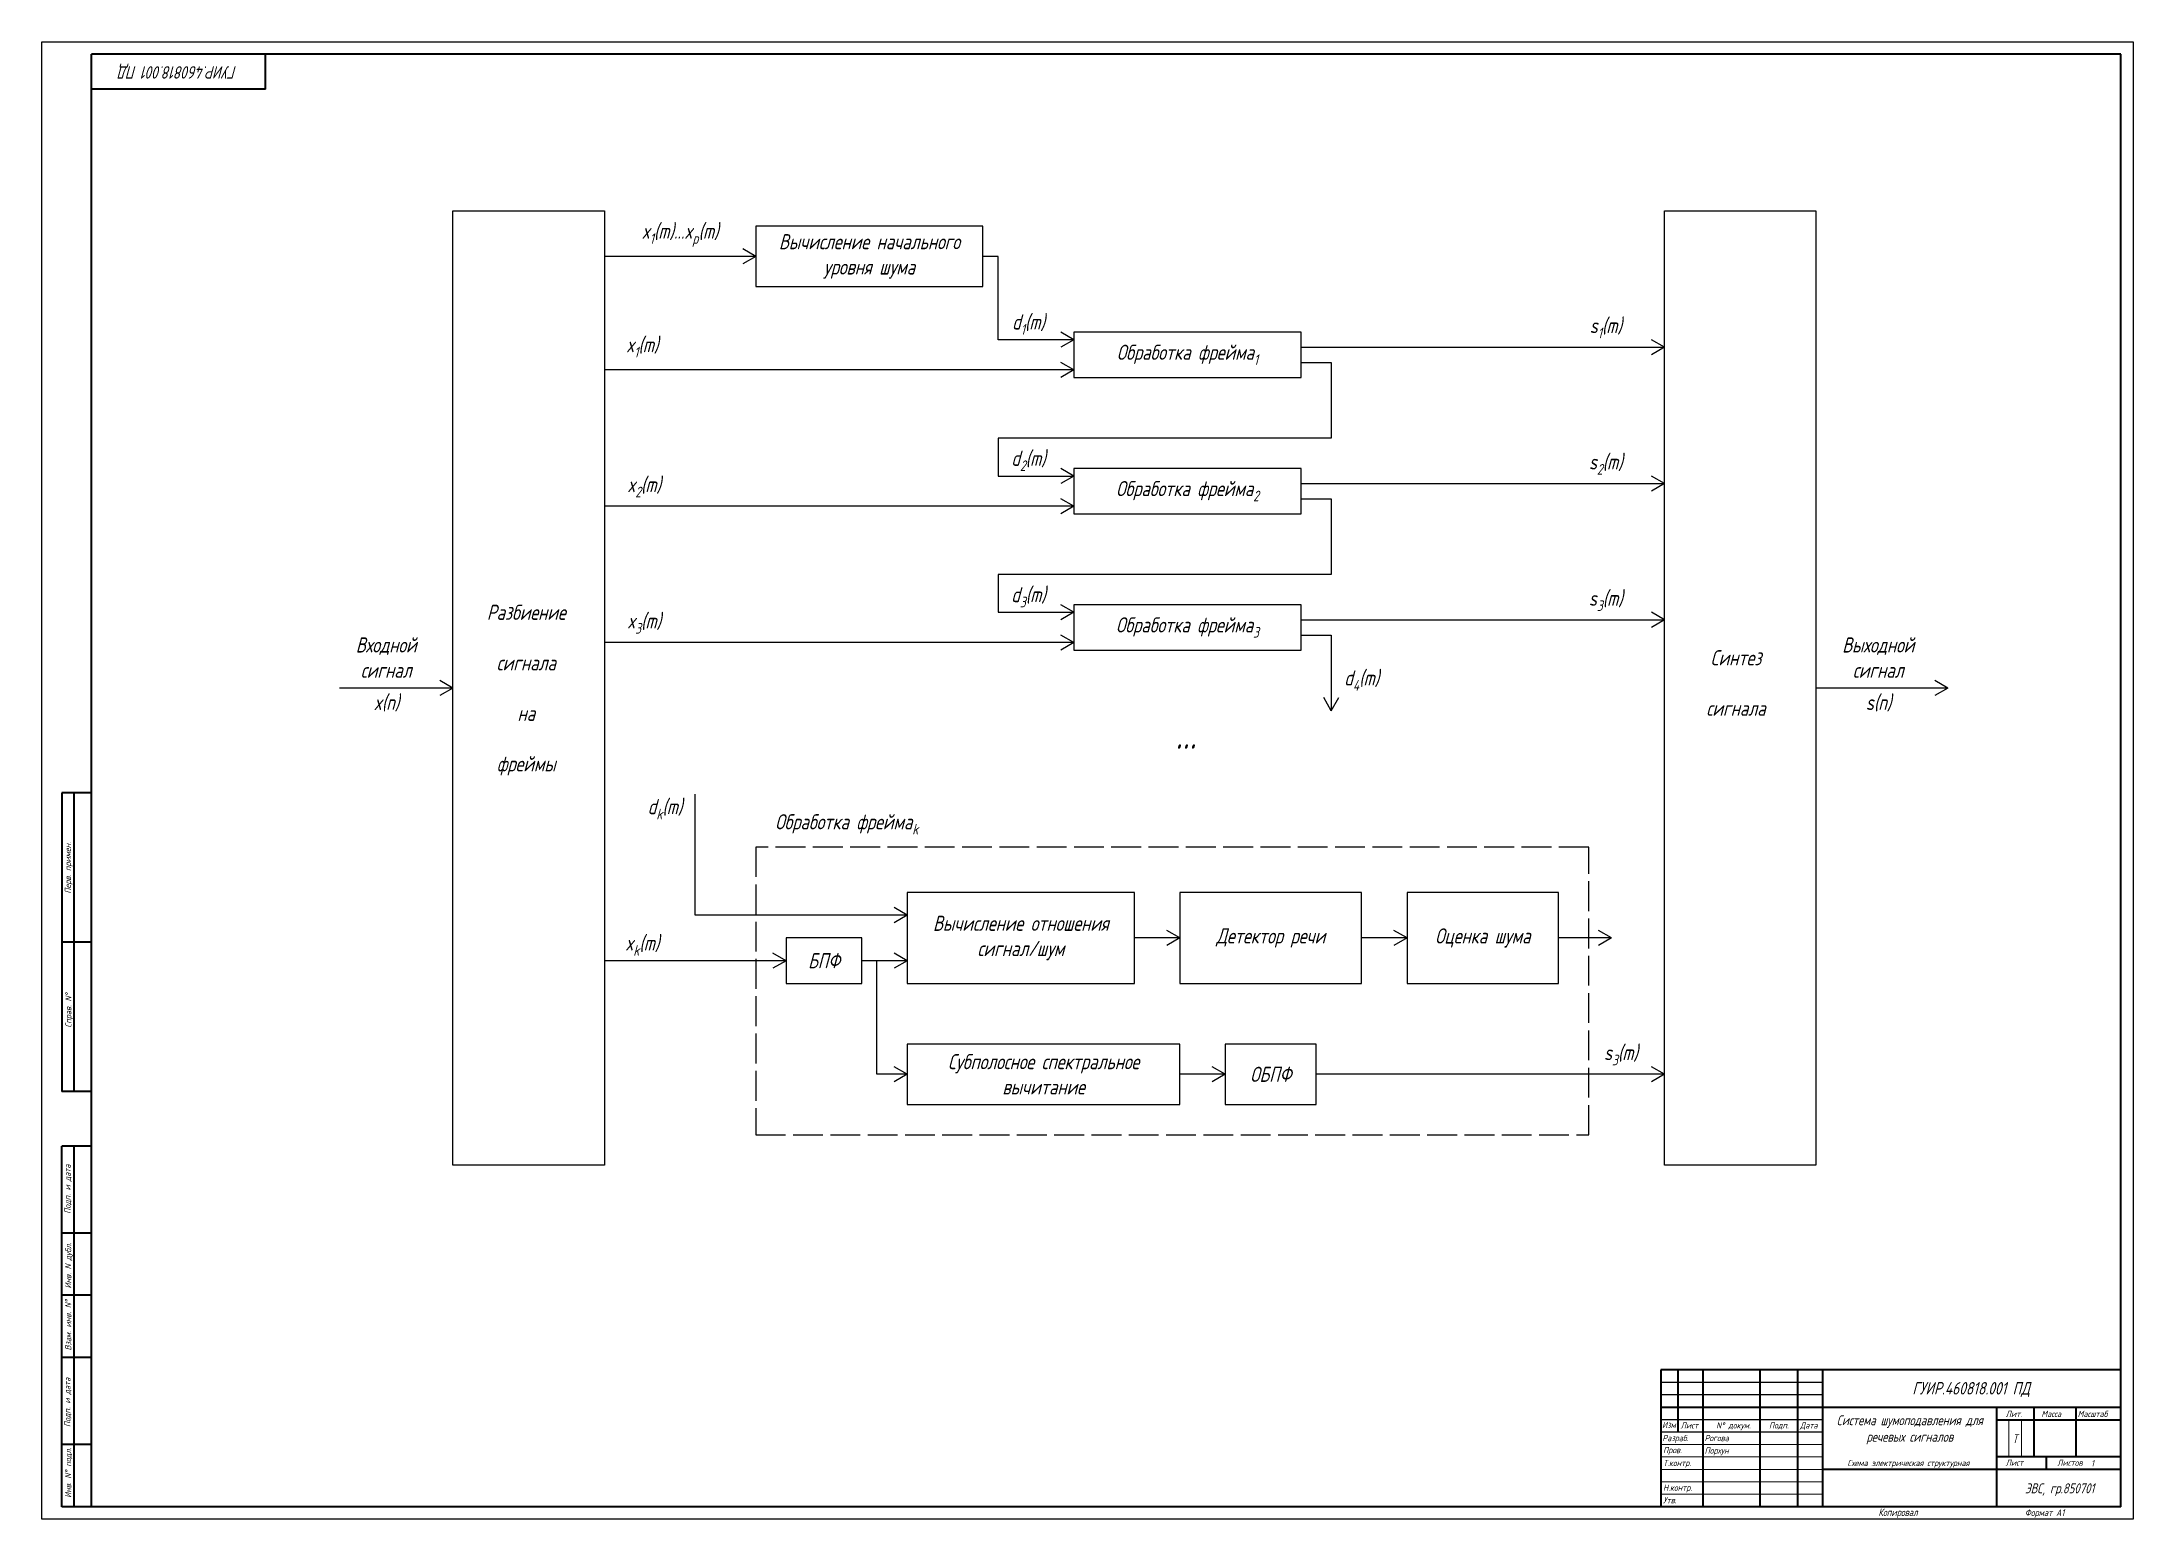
# Model space of a CAD drawing. Extents: x 1752 to 4203, y 50 to 680.
# Drawn here: x 1752 to 2593, y 74 to 668 of the extents above; entities that cross this region are included whole.
import ezdxf

# ---------------------------------------------------------------- set-up
doc = ezdxf.new("R2010")
doc.units = 0
doc.header["$MEASUREMENT"] = 0
doc.linetypes.add('ACAD_ISO02W100', pattern=[15, 12, -3])
doc.layers.get('0').update_dxf_attribs({"linetype": 'CONTINUOUS'})
doc.layers.add('KONTUR', color=7, linetype='CONTINUOUS')
for name, color, linetype, lineweight in [('Основная', 7, 'CONTINUOUS', 40), ('текст', 7, 'CONTINUOUS', 30), ('тонкая', 7, 'CONTINUOUS', 20)]:
    doc.layers.add(name, color=color, linetype=linetype, lineweight=lineweight)
doc.styles.add('стиль1', font='romans.shx', dxfattribs={"width": 0.75, "oblique": 15, "height": 3.5})

msp = doc.modelspace()

# ---------------------------------------------------------------- texts
at = {"char_height": 6.09, "attachment_point": 1, "style": 'стиль1'}
for s, insert, width in [('x(n)\\P', (1885, 405), 14.0947), ('s(n)', (2485, 405), 13.8499)]:
    msp.add_mtext(s, dxfattribs=dict(at, insert=insert, width=width))
at = {"layer": 'текст', "style": 'стиль1', "oblique": 15, "width": 0.75}
for s, p in [('Перв. примен.', (1763.29, 325.08)), ('Справ. N%%d', (1763.45, 271.2)), ('Подп. и дата', (1763.11, 196.34)), ('Инв. N дубл.', (1763.36, 166.32)), ('Взам. инв. N%%d', (1763.36, 141.39)), ('Подп. и дата', (1763.06, 110.6)), ('Инв. N%%d подл.', (1763.36, 82.14))]:
    msp.add_text(s, height=2.5, rotation=90, dxfattribs=at).set_placement(p)
for s, height, p in [('Изм', 2.5, (2403.08, 110.18)), ('Лист', 2.5, (2410.56, 110.03)), ('N%%d докум. ', 2.5, (2424.84, 110.03)), ('Подп.', 2.5, (2446.09, 110.03)), ('Дата', 2.5, (2458.55, 110.03)), ('Лит.', 2.5, (2541.26, 114.64)), ('Масса', 2.5, (2555.63, 114.64)), ('Масштаб', 2.5, (2570.22, 114.64)), ('Разраб.', 2.5, (2403.2, 104.93)), ('Пров.', 2.5, (2403.5, 100.1)), ('Рогова', 2.5, (2420.2, 104.93)), ('Порхун', 2.5, (2420.2, 99.93)), ('Т.контр.', 2.5, (2403.5, 94.9)), ('Лист', 2.5, (2541.26, 95.02)), ('Листов', 2.5, (2561.98, 95.02)), ('Н.контр.', 2.5, (2403.5, 84.98)), ('Утв.', 2.5, (2403.5, 79.96)), ('Копировал', 3, (2490.07, 74.82)), ('Формат А1', 2.75, (2549, 74.82))]:
    msp.add_text(s, height=height, dxfattribs=at).set_placement(p)
at = {"layer": 'текст', "insert": (1806.31, 655.79), "char_height": 5, "attachment_point": 5, "rotation": 180, "style": 'стиль1'}
msp.add_mtext_dynamic_manual_height_columns('\\pxqc,t13;ГУИР.460818.001 ПД', width=119.6512, gutter_width=75, heights=[14.84], dxfattribs=at)
at = {"layer": 'текст', "style": 'стиль1'}
for s, width, gutter_width, heights, insert, char_height, attachment_point in [('\\A1;\\pxqc;x{\\H0.7x;\\S^ 1;}(m)...x{\\H0.7x;\\S^ p;}(m)', 39.1257, 10.66, [6.37], (2008.2, 590.44), 6.0901, 5), ('\\pxqc;Вычисление начального уровня шума', 91.3513, 10.66, [0], (2084.33, 581.31), 6.0901, 5), ('\\A1;\\pxqc;d{\\H0.7x;\\S^ 1;}(m)', 19.7403, 10.66, [6.37], (2148.28, 553.9), 6.0901, 5), ('\\A1;\\pxqc;s{\\H0.7x;\\S^ 1;}(m)', 19.7403, 10.66, [6.37], (2380.43, 552.45), 6.0901, 5), ('\\A1;\\pxqc;x{\\H0.7x;\\S^ 1;}(m)', 19.7403, 10.66, [6.37], (1992.98, 544.77), 6.0901, 5), ('\\A1;\\pxqc;Обработка фрейма{\\H0.7x;\\S^ 1;}', 91.3513, 31.97, [18.27], (2212.22, 541.72), 6.0901, 5), ('\\A1;\\pxqc;d{\\H0.7x;\\S^ 2;}(m)', 19.7403, 10.66, [6.37], (2148.28, 499.09), 6.0901, 5), ('\\A1;\\pxqc;s{\\H0.7x;\\S^ 2;}(m)', 19.7403, 10.66, [6.37], (2380.43, 497.64), 6.0901, 5), ('\\A1;\\pxqc;x{\\H0.7x;\\S^ 2;}(m)', 19.7403, 10.66, [6.37], (1993.71, 488.51), 6.0901, 5), ('\\A1;\\pxqc;Обработка фрейма{\\H0.7x;\\S^ 2;}', 91.3513, 31.97, [18.27], (2212.22, 486.91), 6.0901, 5), ('\\A1;\\pxqc;d{\\H0.7x;\\S^ 3;}(m)', 19.7403, 10.66, [6.37], (2148.28, 444.28), 6.0901, 5), ('\\A1;\\pxqc;s{\\H0.7x;\\S^ 3;}(m)', 19.7403, 10.66, [6.37], (2380.43, 442.83), 6.0901, 5), ('\\pxqc;Разбиение\\P\\Pсигнала\\P \\Pна \\P\\Pфреймы', 39.9126, 10.66, [73.33], (1926.37, 441.24), 6.0901, 1), ('\\A1;\\pxqc;x{\\H0.7x;\\S^ 3;}(m)', 19.7403, 10.66, [6.37], (1993.71, 433.7), 6.0901, 5), ('\\A1;\\pxqc;Обработка фрейма{\\H0.7x;\\S^ 3;}', 91.3513, 31.97, [18.27], (2212.22, 432.1), 6.0901, 5), ('\\A1;\\pxqc;Входной \\Pсигнал', 33.0828, 10.66, [20.83], (1890, 420), 6.0901, 5), ('\\pxqc;Синтез\\P\\Pсигнала', 39.2053, 10.66, [33.4], (2413.19, 422.97), 6.0901, 1), ('\\A1;\\pxqc;Выходной \\Pсигнал ', 37.535, 10.66, [26.99], (2490, 420), 6.0901, 5), ('\\A1;\\pxqc;d{\\H0.7x;\\S^ 4;}(m)', 19.7403, 10.66, [6.37], (2282.26, 410.79), 6.0901, 5), ('\\A1;\\pxqc;...', 77.9531, 10.66, [7.6], (2211.61, 389.47), 12.1802, 5), ('\\A1;\\pxqc;d{\\H0.7x;\\S^ k;}(m)', 19.7403, 10.66, [6.37], (2002.11, 359.02), 6.0901, 5), ('\\A1;\\pxqc;Обработка фрейма{\\H0.7x;\\S^ k;}', 77.9531, 10.66, [7.6], (2075.19, 352.93), 6.0901, 5), ('\\pxqc;Вычисление отношения сигнал/шум', 91.3513, 10.66, [0], (2145.23, 307.26), 6.0901, 5), ('\\A1;\\pxqc;x{\\H0.7x;\\S^ k;}(m)', 19.7403, 10.66, [6.37], (1992.98, 304.21), 6.0901, 5), ('\\pxqc;Детектор речи', 91.3513, 10.66, [0], (2245.72, 307.26), 6.0901, 5), ('\\pxqc;Оценка шума', 91.3513, 10.66, [0], (2330.98, 307.26), 6.0901, 5), ('\\pxqc;БПФ', 91.3513, 10.66, [0], (2066.06, 298.12), 6.09, 5), ('\\A1;\\pxqc;s{\\H0.7x;\\S^ 3;}(m)', 19.7403, 10.66, [6.37], (2386.52, 260.13), 6.0901, 5), ('\\pxqc;Субполосное спектральное вычитание', 98.3208, 10.66, [0], (2154.37, 252.44), 6.0901, 5), ('\\pxqc;ОБПФ', 60.9796, 10.66, [6.37], (2245.72, 252.44), 6.09, 5), ('\\pxqc,t13;ГУИР.460818.001 ПД', 119.6512, 75, [14.84], (2527.36, 125.68), 5, 5), ('\\pxqc,t13;Система шумоподавления для речевых сигналов', 68.0243, 75, [16.93], (2502.71, 109.47), 4, 5), ('\\pxqc;Т', 5.0097, 17.5, [14.69], (2545.03, 105.97), 3.5, 5), ('\\pxqc,t13;Схема электрическая структурная', 68.0243, 75, [0], (2502.17, 95.81), 2.5, 5), ('1', 7.152, 17.5, [3.18], (2576.21, 96.07), 2.5, 5), ('\\pxqc,t13;ЭВС, гр.850701', 68.0243, 75, [16.93], (2562.99, 85.42), 4, 5)]:
    msp.add_mtext_dynamic_manual_height_columns(s, width=width, gutter_width=gutter_width, heights=heights, dxfattribs=dict(at, insert=insert, char_height=char_height, attachment_point=attachment_point))

# ---------------------------------------------------------------- linework, layer by layer
for p, q in [((1916.85, 215.9), (1916.85, 599.58)), ((1916.85, 599.58), (1977.75, 599.58)), ((1977.75, 599.58), (1977.75, 215.9)), ((2404.06, 215.9), (2404.06, 599.58)), ((2404.06, 599.58), (2464.96, 599.58)), ((2464.96, 599.58), (2464.96, 215.9)), ((2130.01, 593.49), (2038.65, 593.49)), ((2038.65, 593.49), (2038.65, 569.13)), ((2130.01, 569.13), (2130.01, 593.49)), ((2038.65, 581.31), (1977.75, 581.31)), ((2038.65, 581.31), (2033.38, 584.35)), ((2038.65, 581.31), (2033.38, 578.26)), ((2136.1, 581.31), (2130.01, 581.31)), ((2136.1, 547.81), (2136.1, 581.31)), ((2038.65, 569.13), (2130.01, 569.13)), ((2166.55, 547.81), (2136.1, 547.81)), ((2166.55, 547.81), (2161.27, 550.86)), ((2166.55, 547.81), (2161.27, 544.77)), ((2166.55, 550.86), (2166.55, 532.59)), ((2257.9, 550.86), (2166.55, 550.86)), ((2257.9, 532.59), (2257.9, 550.86)), ((2404.06, 544.77), (2398.79, 547.81)), ((2166.55, 535.63), (2161.27, 538.68)), ((2257.9, 544.77), (2404.06, 544.77)), ((2257.9, 538.68), (2270.08, 538.68)), ((2270.08, 538.68), (2270.08, 508.23)), ((2404.06, 544.77), (2398.79, 541.72)), ((2166.55, 535.63), (1977.75, 535.63)), ((2166.55, 535.63), (2161.27, 532.59)), ((2166.55, 532.59), (2257.9, 532.59)), ((2270.08, 508.23), (2136.1, 508.23)), ((2136.1, 508.23), (2136.1, 493)), ((2136.1, 493), (2166.55, 493)), ((2166.55, 493), (2161.27, 496.05)), ((2166.55, 493), (2161.27, 489.96)), ((2166.55, 496.05), (2166.55, 477.78)), ((2257.9, 496.05), (2166.55, 496.05)), ((2257.9, 477.78), (2257.9, 496.05)), ((2257.9, 489.96), (2404.06, 489.96)), ((2404.06, 489.96), (2398.79, 493)), ((2404.06, 489.96), (2398.79, 486.91)), ((2166.55, 480.82), (1977.75, 480.82)), ((2166.55, 480.82), (2161.27, 483.87)), ((2166.55, 480.82), (2161.27, 477.78)), ((2257.9, 483.87), (2270.08, 483.87)), ((2270.08, 483.87), (2270.08, 453.42)), ((2166.55, 477.78), (2257.9, 477.78)), ((2270.08, 453.42), (2136.1, 453.42)), ((2136.1, 453.42), (2136.1, 438.19)), ((2136.1, 438.19), (2166.55, 438.19)), ((2166.55, 438.19), (2161.27, 441.24)), ((2166.55, 438.19), (2161.27, 435.15)), ((2166.55, 441.24), (2166.55, 422.97)), ((2257.9, 441.24), (2166.55, 441.24)), ((2257.9, 422.97), (2257.9, 441.24)), ((2404.06, 435.15), (2398.79, 438.19)), ((2166.55, 426.01), (2161.27, 429.06)), ((2257.9, 435.15), (2404.06, 435.15)), ((2257.9, 429.06), (2270.08, 429.06)), ((2270.08, 429.06), (2270.08, 398.61)), ((2404.06, 435.15), (2398.79, 432.1)), ((2166.55, 426.01), (1977.75, 426.01)), ((2166.55, 426.01), (2161.27, 422.97)), ((2166.55, 422.97), (2257.9, 422.97)), ((1916.85, 407.74), (1871.18, 407.74)), ((1916.85, 407.74), (1911.58, 410.79)), ((1916.85, 407.74), (1911.58, 404.7)), ((2270.08, 398.61), (2267.03, 403.88)), ((2270.08, 398.61), (2273.12, 403.88)), ((2518.06, 407.74), (2465, 407.74)), ((2518.06, 407.74), (2512.78, 410.79)), ((2518.06, 407.74), (2512.78, 404.7)), ((2014.29, 316.39), (2014.29, 365.11)), ((2190.91, 325.53), (2099.55, 325.53)), ((2099.55, 325.53), (2099.55, 288.99)), ((2190.91, 288.99), (2190.91, 325.53)), ((2282.26, 325.53), (2209.18, 325.53)), ((2209.18, 325.53), (2209.18, 288.99)), ((2282.26, 288.99), (2282.26, 325.53)), ((2361.43, 325.53), (2300.53, 325.53)), ((2300.53, 325.53), (2300.53, 288.99)), ((2361.43, 288.99), (2361.43, 325.53)), ((2099.55, 316.39), (2014.29, 316.39)), ((2099.55, 316.39), (2094.28, 319.44)), ((2099.55, 316.39), (2094.28, 313.35)), ((2081.28, 307.26), (2050.83, 307.26)), ((2050.83, 307.26), (2050.83, 288.99)), ((2081.28, 288.99), (2081.28, 307.26)), ((2209.18, 307.26), (2190.91, 307.26)), ((2209.18, 307.26), (2203.9, 310.3)), ((2209.18, 307.26), (2203.9, 304.21)), ((2300.53, 307.26), (2282.26, 307.26)), ((2300.53, 307.26), (2295.25, 310.3)), ((2300.53, 307.26), (2295.25, 304.21)), ((2382.74, 307.26), (2361.43, 307.26)), ((2382.74, 307.26), (2377.47, 310.3)), ((2382.74, 307.26), (2377.47, 304.21)), ((2050.83, 298.12), (1977.75, 298.12)), ((2050.83, 298.12), (2045.56, 301.17)), ((2050.83, 298.12), (2045.56, 295.08)), ((2099.55, 298.12), (2081.28, 298.12)), ((2087.37, 252.44), (2087.37, 298.12)), ((2099.55, 298.12), (2094.28, 301.17)), ((2099.55, 298.12), (2094.28, 295.08)), ((2050.83, 288.99), (2081.28, 288.99)), ((2099.55, 288.99), (2190.91, 288.99)), ((2209.18, 288.99), (2282.26, 288.99)), ((2300.53, 288.99), (2361.43, 288.99)), ((2209.18, 264.62), (2099.55, 264.62)), ((2099.55, 264.62), (2099.55, 240.26)), ((2209.18, 240.26), (2209.18, 264.62)), ((2263.99, 264.62), (2227.45, 264.62)), ((2227.45, 264.62), (2227.45, 240.26)), ((2263.99, 240.26), (2263.99, 264.62)), ((2099.55, 252.44), (2087.37, 252.44)), ((2099.55, 252.44), (2094.28, 255.49)), ((2099.55, 252.44), (2094.28, 249.4)), ((2227.45, 252.44), (2209.18, 252.44)), ((2227.45, 252.44), (2222.17, 255.49)), ((2227.45, 252.44), (2222.17, 249.4)), ((2404.06, 252.44), (2263.99, 252.44)), ((2404.06, 252.44), (2398.79, 255.49)), ((2404.06, 252.44), (2398.79, 249.4)), ((2099.55, 240.26), (2209.18, 240.26)), ((2227.45, 240.26), (2263.99, 240.26)), ((1977.75, 215.9), (1916.85, 215.9)), ((2464.96, 215.9), (2404.06, 215.9)), ((2467.54, 128.57), (2402.54, 128.57)), ((2467.54, 123.57), (2402.54, 123.57)), ((2467.54, 113.57), (2402.54, 113.57)), ((2467.54, 108.57), (2402.54, 108.57)), ((2537.54, 78.57), (2537.54, 78.57))]:
    msp.add_line(p, q)
at = {"linetype": 'ACAD_ISO02W100'}
for p, q in [((2038.65, 343.8), (2038.65, 228.08)), ((2373.61, 343.8), (2038.65, 343.8)), ((2373.61, 228.08), (2373.61, 343.8)), ((2038.65, 228.08), (2373.61, 228.08))]:
    msp.add_line(p, q, dxfattribs=at)
at = {"layer": 'KONTUR'}
for p, q in [((1751.54, 73.57), (1751.54, 667.57)), ((1751.54, 667.57), (2592.54, 667.57)), ((2592.54, 667.57), (2592.54, 73.57)), ((2592.54, 73.57), (1751.54, 73.57))]:
    msp.add_line(p, q, dxfattribs=at)
at = {"layer": 'Основная'}
for p, q in [((1771.54, 118.57), (1771.54, 662.57)), ((2587.54, 662.57), (1771.54, 662.57)), ((1841.54, 648.57), (1841.54, 662.57)), ((2587.54, 78.57), (2587.54, 662.57)), ((1841.54, 648.57), (1771.54, 648.57)), ((1759.54, 365.57), (1759.54, 245.57)), ((1771.54, 365.57), (1759.54, 365.57)), ((1764.54, 245.57), (1764.54, 365.57)), ((1771.54, 305.57), (1759.54, 305.57)), ((1771.54, 245.57), (1759.54, 245.57)), ((1759.54, 78.57), (1759.54, 223.57)), ((1771.54, 223.57), (1759.54, 223.57)), ((1764.54, 78.57), (1764.54, 223.57)), ((1771.54, 188.57), (1759.54, 188.57)), ((1771.54, 163.57), (1759.54, 163.57)), ((1771.54, 138.57), (1759.54, 138.57)), ((2402.54, 133.57), (2402.54, 78.57)), ((2587.54, 133.57), (2402.54, 133.57)), ((2409.54, 108.57), (2409.54, 133.57)), ((2419.54, 133.57), (2419.54, 78.57)), ((2442.54, 78.57), (2442.54, 133.57)), ((2457.54, 133.57), (2457.54, 78.57)), ((2467.54, 133.57), (2467.54, 78.57)), ((1771.54, 78.57), (1771.54, 118.57)), ((2402.54, 118.57), (2587.54, 118.57)), ((2537.54, 118.57), (2537.54, 78.57)), ((2552.54, 118.57), (2552.54, 98.57)), ((2569.54, 118.57), (2569.54, 98.57)), ((2537.54, 113.57), (2587.54, 113.57)), ((1771.54, 103.57), (1759.54, 103.57)), ((2587.54, 93.57), (2467.54, 93.57)), ((2587.54, 98.57), (2537.54, 98.57)), ((2557.54, 98.57), (2557.54, 93.57)), ((2587.54, 78.57), (1759.54, 78.57))]:
    msp.add_line(p, q, dxfattribs=at)
at = {"layer": 'тонкая'}
for p, q in [((2542.53, 113.36), (2542.53, 98.57)), ((2547.6, 113.36), (2547.6, 98.57)), ((2402.54, 103.57), (2467.54, 103.57)), ((2467.54, 98.57), (2402.54, 98.57)), ((2467.54, 93.57), (2402.54, 93.57))]:
    msp.add_line(p, q, dxfattribs=at)
for points in [[(2402.54, 88.57), (2467.54, 88.57)], [(2402.54, 83.57), (2467.54, 83.57)]]:
    msp.add_lwpolyline(points, dxfattribs=at)

msp.set_redraw_order([(e.dxf.handle, doc.entitydb.next_handle()) for e in msp.query("TEXT MTEXT ATTDEF DIMENSION ARC_DIMENSION")])  # texts and dimensions are drawn at this point

doc.saveas('drawing.dxf')
